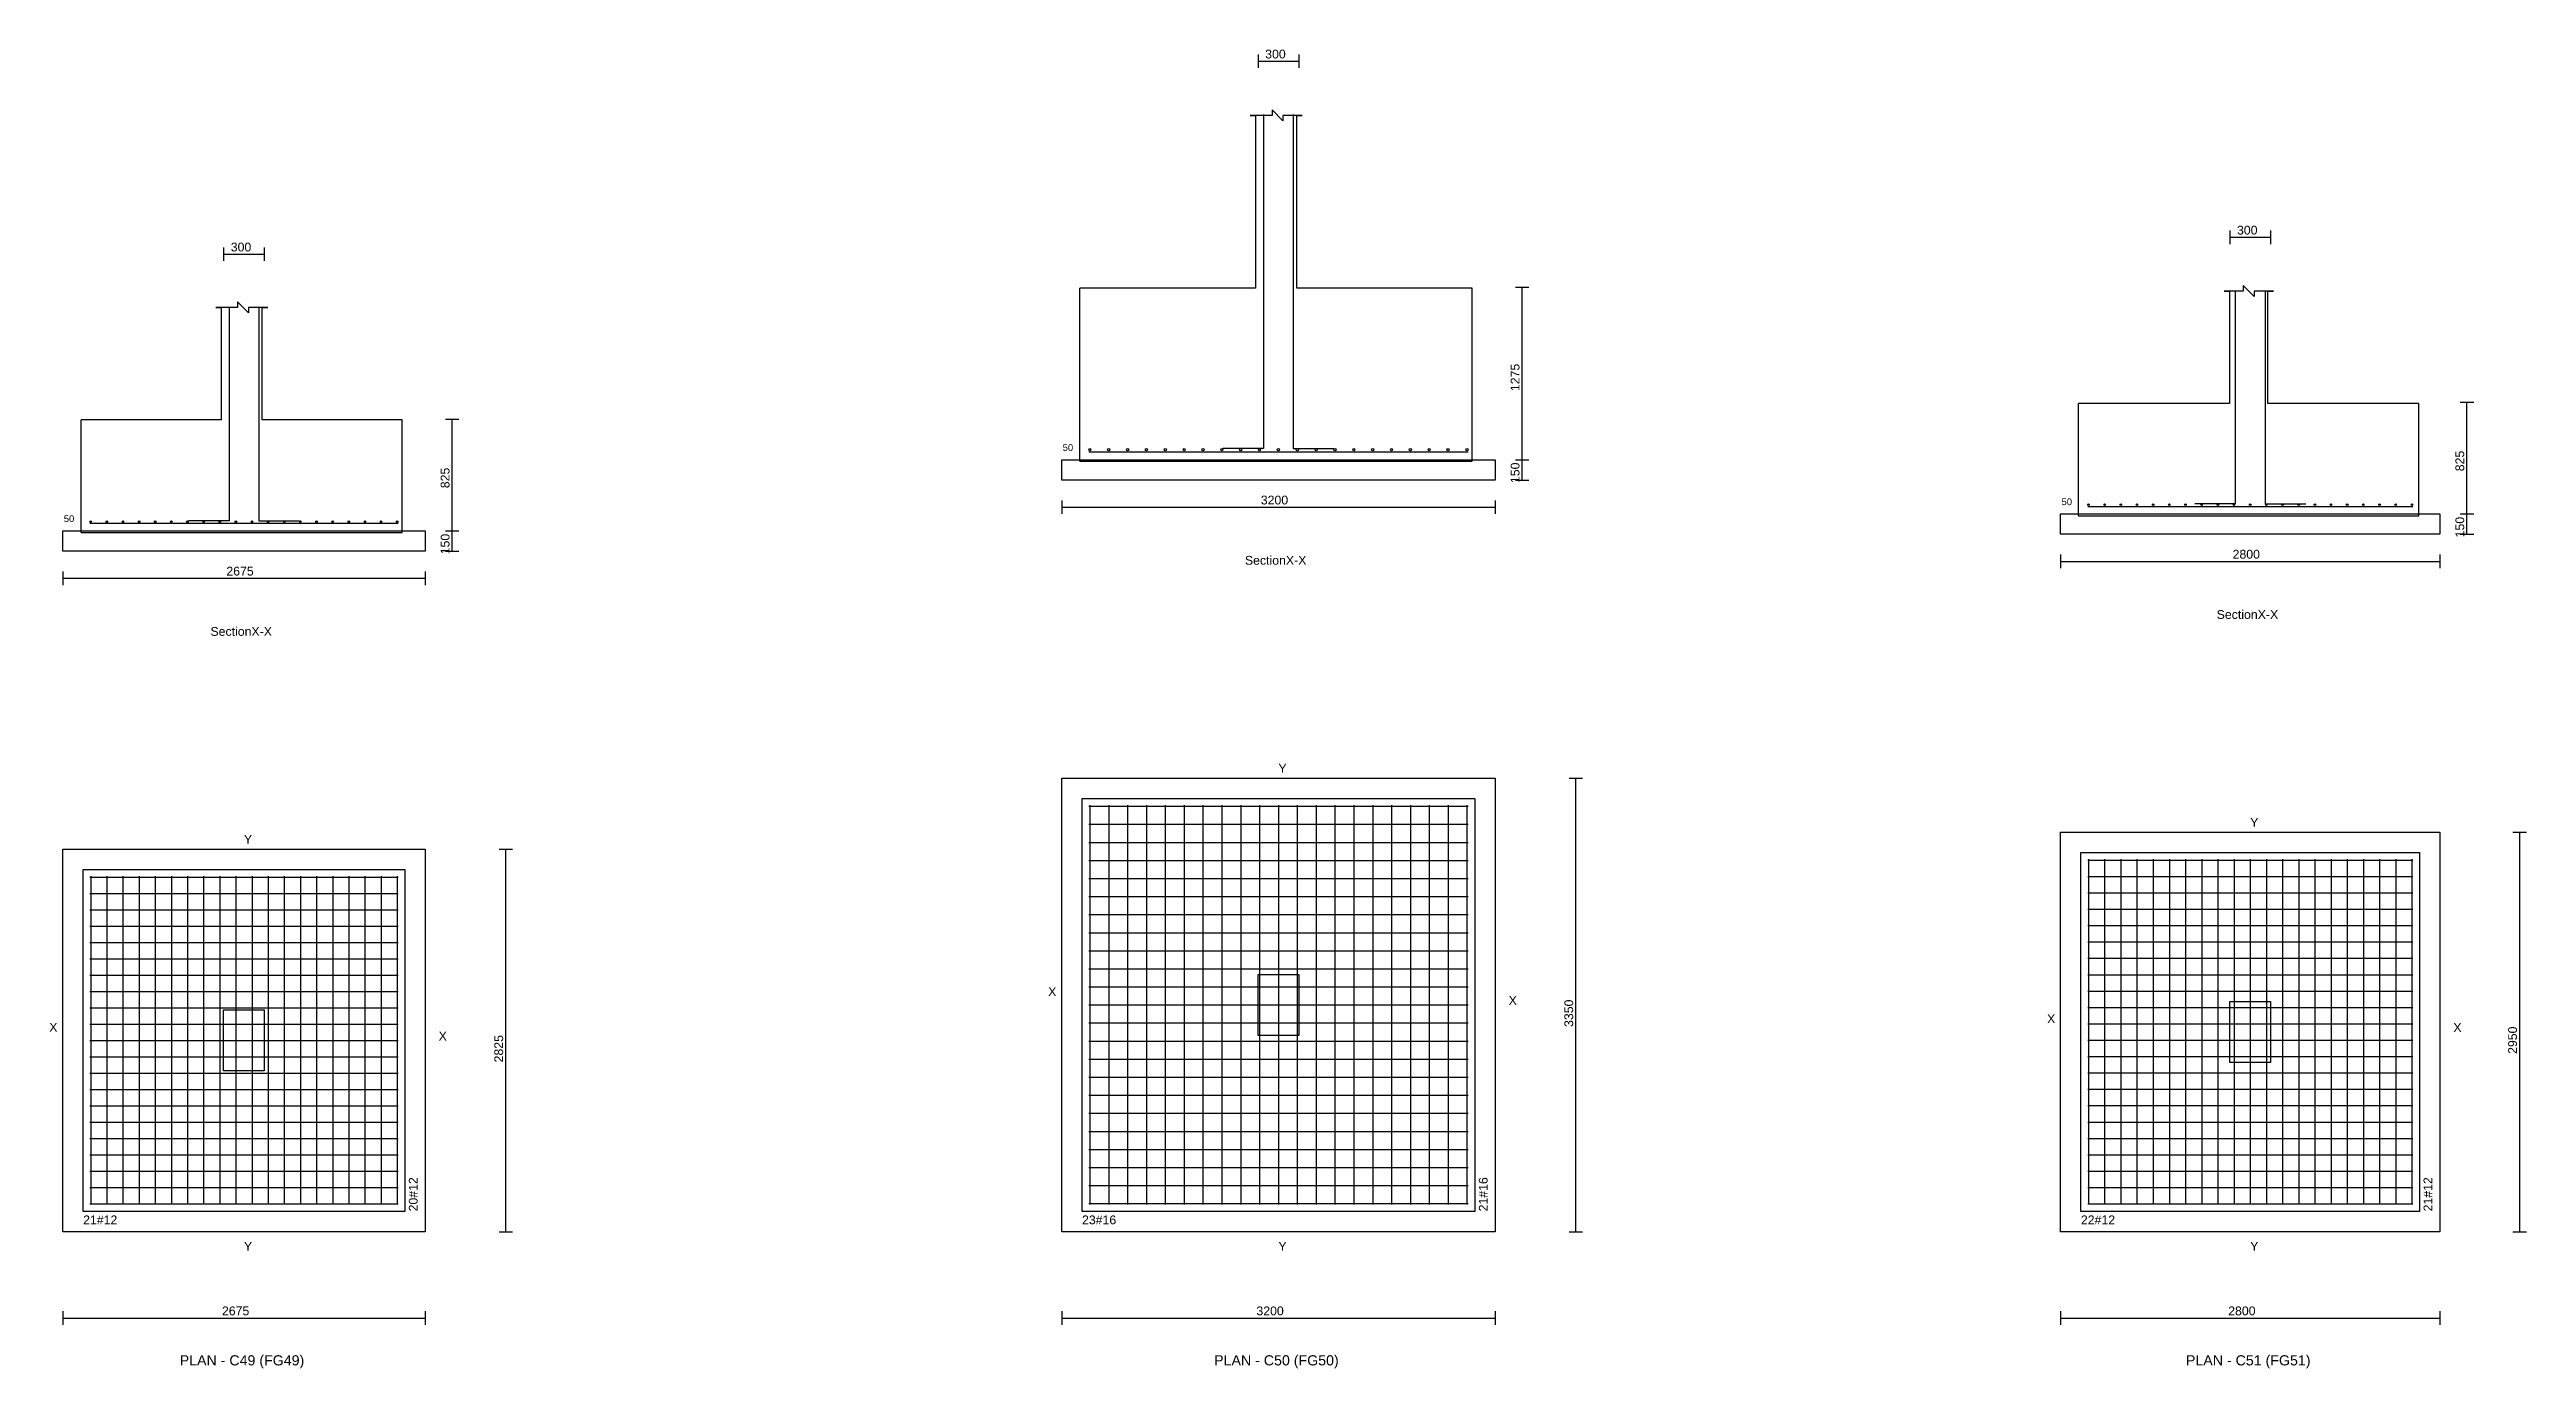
# Model space of a CAD drawing. Extents: x 0 to 27, y -1 to 285.
# Drawn here: x 0.25 to 18.54, y 183.09 to 192.83 of the extents above; entities that cross this region are included whole.
import ezdxf
from ezdxf.enums import TextEntityAlignment as Align

# ---------------------------------------------------------------- set-up
doc = ezdxf.new("R2010")
doc.units = 0
for name, color, linetype in [('Bottom_Cover', 7, 'CONTINUOUS'), ('Column_Bars', 4, 'CONTINUOUS'), ('Column_Dimension', 7, 'CONTINUOUS'), ('Columns', 4, 'CONTINUOUS'), ('dim_all', 7, 'CONTINUOUS'), ('Footing_Plan', 7, 'CONTINUOUS'), ('PCC', 2, 'CONTINUOUS'), ('PCC_Depth', 7, 'CONTINUOUS'), ('Pcc_Plan', 2, 'CONTINUOUS'), ('Plan', 7, 'CONTINUOUS'), ('Plan_Rf_Xdir', 1, 'CONTINUOUS'), ('Plan_Rf_Ydir', 3, 'CONTINUOUS'), ('Section', 2, 'CONTINUOUS'), ('SectionName', 3, 'CONTINUOUS'), ('Sectn_Rf_Xdir', 1, 'CONTINUOUS'), ('Sectn_Rf_Ydir', 3, 'CONTINUOUS'), ('Total_Depth', 7, 'CONTINUOUS'), ('X_Dimension', 7, 'CONTINUOUS')]:
    doc.layers.add(name, color=color, linetype=linetype)
doc.styles.add('STRUDS_Arial', font='ARIAL.TTF', dxfattribs={"height": 0.04})

msp = doc.modelspace()

# ---------------------------------------------------------------- texts
at = {"layer": 'Bottom_Cover', "style": 'STRUDS_Arial'}
for p in [(7.7321, 189.865), (15.1071, 189.465), (0.3571, 189.34)]:
    msp.add_text('50', height=0.05, dxfattribs=at).set_placement(p)
at = {"layer": 'Column_Dimension', "style": 'STRUDS_Arial'}
for p in [(9.2275, 192.763), (16.4025, 191.463), (1.59, 191.338)]:
    msp.add_text('300', height=0.065, dxfattribs=at).set_placement(p)
at = {"layer": 'dim_all', "style": 'STRUDS_Arial'}
for s, p in [('3350 ', (11.5012, 185.612)), ('2825 ', (3.6009, 185.35)), ('2950 ', (18.4697, 185.413))]:
    msp.add_text(s, height=0.065, rotation=90, dxfattribs=at).set_placement(p)
for s, p in [('2675 ', (1.525, 183.483)), ('3200 ', (9.1625, 183.483)), ('2800 ', (16.3375, 183.483))]:
    msp.add_text(s, height=0.065, dxfattribs=at).set_placement(p)
at = {"layer": 'PCC_Depth', "style": 'STRUDS_Arial'}
for p in [(11.105, 189.628), (18.08, 189.227), (3.205, 189.102)]:
    msp.add_text('150', height=0.065, rotation=90, dxfattribs=at).set_placement(p)
at = {"layer": 'Plan', "style": 'STRUDS_Arial'}
for s, p in [('PLAN - C49 (FG49) ', (1.6875, 183.113)), ('PLAN - C50 (FG50) ', (9.325, 183.113)), ('PLAN - C51 (FG51) ', (16.5, 183.113))]:
    msp.add_text(s, height=0.075, dxfattribs=at).set_placement(p, align=Align.CENTER)
at = {"layer": 'Plan_Rf_Xdir', "style": 'STRUDS_Arial'}
for s, p in [('21#12', (0.5, 184.155)), ('23#16', (7.875, 184.155)), ('22#12', (15.25, 184.155))]:
    msp.add_text(s, height=0.065, dxfattribs=at).set_placement(p)
at = {"layer": 'Plan_Rf_Ydir', "style": 'STRUDS_Arial'}
for s, p in [('20#12', (2.97, 184.25)), ('21#16', (10.87, 184.25)), ('21#12', (17.845, 184.25))]:
    msp.add_text(s, height=0.065, rotation=90, dxfattribs=at).set_placement(p)
at = {"layer": 'Section', "style": 'STRUDS_Arial'}
for p in [(9.0775, 189.025), (1.44, 188.5), (16.2525, 188.625)]:
    msp.add_text('SectionX-X', height=0.065, dxfattribs=at).set_placement(p)
at = {"layer": 'SectionName', "style": 'STRUDS_Arial'}
for s, p in [('Y', (9.325, 187.49)), ('Y', (16.5, 187.09)), ('Y', (1.6875, 186.965)), ('X', (7.625, 185.84)), ('X', (11.025, 185.775)), ('X', (0.25, 185.577)), ('X', (15, 185.64)), ('X', (18, 185.575)), ('X', (3.125, 185.512)), ('Y', (1.6875, 183.96)), ('Y', (9.325, 183.96)), ('Y', (16.5, 183.96))]:
    msp.add_text(s, height=0.065, dxfattribs=at).set_placement(p)
at = {"layer": 'Total_Depth', "style": 'STRUDS_Arial'}
for s, p in [('1275', (11.105, 190.307)), ('825', (18.08, 189.715)), ('825', (3.205, 189.59))]:
    msp.add_text(s, height=0.065, rotation=90, dxfattribs=at).set_placement(p)
at = {"layer": 'X_Dimension', "style": 'STRUDS_Arial'}
for s, p in [('3200', (9.195, 189.47)), ('2800', (16.37, 189.07)), ('2675', (1.5575, 188.945))]:
    msp.add_text(s, height=0.065, dxfattribs=at).set_placement(p)

# ---------------------------------------------------------------- linework, layer by layer
at = {"layer": 'Column_Bars'}
for p, q in [((9.215, 192.35), (9.215, 189.882)), ((9.435, 192.35), (9.435, 189.882)), ((1.5775, 190.925), (1.5775, 189.349)), ((1.7975, 190.925), (1.7975, 189.349)), ((16.39, 191.05), (16.39, 189.474)), ((16.61, 191.05), (16.61, 189.474)), ((9.215, 189.882), (8.915, 189.882)), ((9.435, 189.882), (9.735, 189.882)), ((16.39, 189.474), (16.09, 189.474)), ((16.61, 189.474), (16.91, 189.474)), ((1.5775, 189.349), (1.2775, 189.349)), ((1.7975, 189.349), (2.0975, 189.349))]:
    msp.add_line(p, q, dxfattribs=at)
at = {"layer": 'Columns'}
for p, q in [((9.175, 185.55), (9.175, 186)), ((9.175, 186), (9.475, 186)), ((9.475, 186), (9.475, 185.55)), ((1.5375, 185.288), (1.5375, 185.738)), ((1.5375, 185.738), (1.8375, 185.738)), ((1.8375, 185.738), (1.8375, 185.288)), ((16.35, 185.35), (16.35, 185.8)), ((16.35, 185.8), (16.65, 185.8)), ((16.65, 185.8), (16.65, 185.35)), ((9.475, 185.55), (9.175, 185.55)), ((1.8375, 185.288), (1.5375, 185.288)), ((16.65, 185.35), (16.35, 185.35))]:
    msp.add_line(p, q, dxfattribs=at)
at = {"layer": 'dim_all'}
for p, q in [((9.175, 192.793), (9.175, 192.693)), ((9.475, 192.793), (9.475, 192.693)), ((9.175, 192.743), (9.475, 192.743)), ((16.35, 191.493), (16.35, 191.393)), ((16.65, 191.493), (16.65, 191.393)), ((1.5375, 191.368), (1.5375, 191.268)), ((1.5375, 191.318), (1.8375, 191.318)), ((1.8375, 191.368), (1.8375, 191.268)), ((16.35, 191.443), (16.65, 191.443)), ((11.075, 191.075), (11.175, 191.075)), ((11.125, 189.8), (11.125, 191.075)), ((18.05, 190.225), (18.15, 190.225)), ((18.1, 189.4), (18.1, 190.225)), ((3.175, 190.1), (3.275, 190.1)), ((3.225, 189.275), (3.225, 190.1)), ((11.075, 189.8), (11.175, 189.8)), ((11.075, 189.8), (11.175, 189.8)), ((11.075, 189.65), (11.175, 189.65)), ((11.125, 189.65), (11.125, 189.8)), ((7.725, 189.5), (7.725, 189.4)), ((10.925, 189.5), (10.925, 189.4)), ((7.725, 189.45), (10.925, 189.45)), ((18.05, 189.4), (18.15, 189.4)), ((18.05, 189.4), (18.15, 189.4)), ((18.1, 189.25), (18.1, 189.4)), ((3.175, 189.275), (3.275, 189.275)), ((3.175, 189.275), (3.275, 189.275)), ((3.175, 189.125), (3.275, 189.125)), ((3.225, 189.125), (3.225, 189.275)), ((15.1, 189.1), (15.1, 189)), ((17.9, 189.1), (17.9, 189)), ((18.05, 189.25), (18.15, 189.25)), ((0.35, 188.975), (0.35, 188.875)), ((0.35, 188.925), (3.025, 188.925)), ((3.025, 188.975), (3.025, 188.875)), ((15.1, 189.05), (17.9, 189.05)), ((11.4712, 187.45), (11.5712, 187.45)), ((11.5212, 184.1), (11.5212, 187.45)), ((3.5709, 186.925), (3.6709, 186.925)), ((3.6209, 184.1), (3.6209, 186.925)), ((18.4397, 187.05), (18.5397, 187.05)), ((18.4897, 184.1), (18.4897, 187.05)), ((3.5709, 184.1), (3.6709, 184.1)), ((11.4712, 184.1), (11.5712, 184.1)), ((18.4397, 184.1), (18.5397, 184.1)), ((0.35, 183.513), (0.35, 183.413)), ((0.35, 183.463), (3.025, 183.463)), ((3.025, 183.513), (3.025, 183.413)), ((7.725, 183.513), (7.725, 183.413)), ((7.725, 183.463), (10.925, 183.463)), ((10.925, 183.513), (10.925, 183.413)), ((15.1, 183.513), (15.1, 183.413)), ((15.1, 183.463), (17.9, 183.463)), ((17.9, 183.513), (17.9, 183.413))]:
    msp.add_line(p, q, dxfattribs=at)
at = {"layer": 'Footing_Plan'}
for p, q in [((7.875, 184.25), (7.875, 187.3)), ((7.875, 187.3), (10.775, 187.3)), ((10.775, 187.3), (10.775, 184.25)), ((15.25, 184.25), (15.25, 186.9)), ((15.25, 186.9), (17.75, 186.9)), ((17.75, 186.9), (17.75, 184.25)), ((0.5, 184.25), (0.5, 186.775)), ((0.5, 186.775), (2.875, 186.775)), ((2.875, 186.775), (2.875, 184.25)), ((2.875, 184.25), (0.5, 184.25)), ((10.775, 184.25), (7.875, 184.25)), ((17.75, 184.25), (15.25, 184.25))]:
    msp.add_line(p, q, dxfattribs=at)
at = {"layer": 'PCC'}
for p, q in [((7.725, 189.65), (7.725, 189.8)), ((7.725, 189.8), (10.925, 189.8)), ((7.725, 189.65), (7.725, 189.8)), ((7.725, 189.8), (10.925, 189.8)), ((10.925, 189.65), (7.725, 189.65)), ((10.925, 189.65), (7.725, 189.65)), ((10.925, 189.8), (10.925, 189.65)), ((10.925, 189.8), (10.925, 189.65)), ((15.1, 189.25), (15.1, 189.4)), ((15.1, 189.4), (17.9, 189.4)), ((15.1, 189.25), (15.1, 189.4)), ((15.1, 189.4), (17.9, 189.4)), ((17.9, 189.4), (17.9, 189.25)), ((17.9, 189.4), (17.9, 189.25)), ((0.35, 189.125), (0.35, 189.275)), ((0.35, 189.275), (3.025, 189.275)), ((0.35, 189.125), (0.35, 189.275)), ((0.35, 189.275), (3.025, 189.275)), ((3.025, 189.125), (0.35, 189.125)), ((3.025, 189.125), (0.35, 189.125)), ((3.025, 189.275), (3.025, 189.125)), ((3.025, 189.275), (3.025, 189.125)), ((17.9, 189.25), (15.1, 189.25)), ((17.9, 189.25), (15.1, 189.25))]:
    msp.add_line(p, q, dxfattribs=at)
at = {"layer": 'Pcc_Plan'}
for p, q in [((7.725, 184.1), (7.725, 187.45)), ((7.725, 187.45), (10.925, 187.45)), ((10.925, 187.45), (10.925, 184.1)), ((0.35, 184.1), (0.35, 186.925)), ((0.35, 186.925), (3.025, 186.925)), ((3.025, 186.925), (3.025, 184.1)), ((15.1, 184.1), (15.1, 187.05)), ((15.1, 187.05), (17.9, 187.05)), ((17.9, 187.05), (17.9, 184.1)), ((3.025, 184.1), (0.35, 184.1)), ((10.925, 184.1), (7.725, 184.1)), ((17.9, 184.1), (15.1, 184.1))]:
    msp.add_line(p, q, dxfattribs=at)
at = {"layer": 'Plan_Rf_Xdir'}
for p, q in [((7.925, 187.242), (10.725, 187.242)), ((7.925, 187.109), (10.725, 187.109)), ((7.925, 186.975), (10.725, 186.975)), ((0.55, 186.719), (2.825, 186.719)), ((7.925, 186.842), (10.725, 186.842)), ((15.3, 186.844), (17.7, 186.844)), ((15.3, 186.723), (17.7, 186.723)), ((0.55, 186.598), (2.825, 186.598)), ((7.925, 186.709), (10.725, 186.709)), ((7.925, 186.575), (10.725, 186.575)), ((15.3, 186.602), (17.7, 186.602)), ((0.55, 186.478), (2.825, 186.478)), ((0.55, 186.357), (2.825, 186.357)), ((7.925, 186.442), (10.725, 186.442)), ((15.3, 186.481), (17.7, 186.481)), ((15.3, 186.36), (17.7, 186.36)), ((0.55, 186.236), (2.825, 186.236)), ((7.925, 186.308), (10.725, 186.308)), ((7.925, 186.175), (10.725, 186.175)), ((15.3, 186.24), (17.7, 186.24)), ((0.55, 186.116), (2.825, 186.116)), ((0.55, 185.995), (2.825, 185.995)), ((7.925, 186.042), (10.725, 186.042)), ((15.3, 186.119), (17.7, 186.119)), ((15.3, 185.998), (17.7, 185.998)), ((0.55, 185.874), (2.825, 185.874)), ((7.925, 185.908), (10.725, 185.908)), ((15.3, 185.877), (17.7, 185.877)), ((0.55, 185.754), (2.825, 185.754)), ((0.55, 185.633), (2.825, 185.633)), ((7.925, 185.775), (10.725, 185.775)), ((7.925, 185.642), (10.725, 185.642)), ((15.3, 185.756), (17.7, 185.756)), ((15.3, 185.635), (17.7, 185.635)), ((0.55, 185.513), (2.825, 185.513)), ((7.925, 185.508), (10.725, 185.508)), ((15.3, 185.514), (17.7, 185.514)), ((0.55, 185.392), (2.825, 185.392)), ((0.55, 185.271), (2.825, 185.271)), ((7.925, 185.375), (10.725, 185.375)), ((15.3, 185.394), (17.7, 185.394)), ((15.3, 185.273), (17.7, 185.273)), ((0.55, 185.151), (2.825, 185.151)), ((7.925, 185.242), (10.725, 185.242)), ((7.925, 185.108), (10.725, 185.108)), ((15.3, 185.152), (17.7, 185.152)), ((0.55, 185.03), (2.825, 185.03)), ((0.55, 184.909), (2.825, 184.909)), ((7.925, 184.975), (10.725, 184.975)), ((15.3, 185.031), (17.7, 185.031)), ((15.3, 184.91), (17.7, 184.91)), ((0.55, 184.789), (2.825, 184.789)), ((7.925, 184.841), (10.725, 184.841)), ((7.925, 184.708), (10.725, 184.708)), ((15.3, 184.789), (17.7, 184.789)), ((0.55, 184.668), (2.825, 184.668)), ((0.55, 184.547), (2.825, 184.547)), ((7.925, 184.575), (10.725, 184.575)), ((15.3, 184.669), (17.7, 184.669)), ((15.3, 184.548), (17.7, 184.548)), ((0.55, 184.427), (2.825, 184.427)), ((7.925, 184.441), (10.725, 184.441)), ((15.3, 184.427), (17.7, 184.427)), ((0.55, 184.306), (2.825, 184.306)), ((7.925, 184.308), (10.725, 184.308)), ((15.3, 184.306), (17.7, 184.306))]:
    msp.add_line(p, q, dxfattribs=at)
at = {"layer": 'Plan_Rf_Ydir'}
for p, q in [((7.933, 187.25), (7.933, 184.3)), ((8.0722, 187.25), (8.0722, 184.3)), ((8.2114, 187.25), (8.2114, 184.3)), ((8.3506, 187.25), (8.3506, 184.3)), ((8.4898, 187.25), (8.4898, 184.3)), ((8.629, 187.25), (8.629, 184.3)), ((8.7682, 187.25), (8.7682, 184.3)), ((8.9074, 187.25), (8.9074, 184.3)), ((9.0466, 187.25), (9.0466, 184.3)), ((9.1858, 187.25), (9.1858, 184.3)), ((9.325, 187.25), (9.325, 184.3)), ((9.4642, 187.25), (9.4642, 184.3)), ((9.6034, 187.25), (9.6034, 184.3)), ((9.7426, 187.25), (9.7426, 184.3)), ((9.8818, 187.25), (9.8818, 184.3)), ((10.021, 187.25), (10.021, 184.3)), ((10.1602, 187.25), (10.1602, 184.3)), ((10.2994, 187.25), (10.2994, 184.3)), ((10.4386, 187.25), (10.4386, 184.3)), ((10.5778, 187.25), (10.5778, 184.3)), ((10.717, 187.25), (10.717, 184.3)), ((0.556, 186.725), (0.556, 184.3)), ((0.6751, 186.725), (0.6751, 184.3)), ((0.79421, 186.725), (0.79421, 184.3)), ((0.91332, 186.725), (0.91332, 184.3)), ((1.03242, 186.725), (1.03242, 184.3)), ((1.15153, 186.725), (1.15153, 184.3)), ((1.27063, 186.725), (1.27063, 184.3)), ((1.38974, 186.725), (1.38974, 184.3)), ((1.50884, 186.725), (1.50884, 184.3)), ((1.62795, 186.725), (1.62795, 184.3)), ((1.74705, 186.725), (1.74705, 184.3)), ((1.86616, 186.725), (1.86616, 184.3)), ((1.98526, 186.725), (1.98526, 184.3)), ((2.10437, 186.725), (2.10437, 184.3)), ((2.22347, 186.725), (2.22347, 184.3)), ((2.34258, 186.725), (2.34258, 184.3)), ((2.46168, 186.725), (2.46168, 184.3)), ((2.58079, 186.725), (2.58079, 184.3)), ((2.69989, 186.725), (2.69989, 184.3)), ((2.819, 186.725), (2.819, 184.3)), ((15.306, 186.85), (15.306, 184.3)), ((15.4254, 186.85), (15.4254, 184.3)), ((15.5448, 186.85), (15.5448, 184.3)), ((15.6642, 186.85), (15.6642, 184.3)), ((15.7836, 186.85), (15.7836, 184.3)), ((15.903, 186.85), (15.903, 184.3)), ((16.0224, 186.85), (16.0224, 184.3)), ((16.1418, 186.85), (16.1418, 184.3)), ((16.2612, 186.85), (16.2612, 184.3)), ((16.3806, 186.85), (16.3806, 184.3)), ((16.5, 186.85), (16.5, 184.3)), ((16.6194, 186.85), (16.6194, 184.3)), ((16.7388, 186.85), (16.7388, 184.3)), ((16.8582, 186.85), (16.8582, 184.3)), ((16.9776, 186.85), (16.9776, 184.3)), ((17.097, 186.85), (17.097, 184.3)), ((17.2164, 186.85), (17.2164, 184.3)), ((17.3358, 186.85), (17.3358, 184.3)), ((17.4552, 186.85), (17.4552, 184.3)), ((17.5746, 186.85), (17.5746, 184.3)), ((17.694, 186.85), (17.694, 184.3))]:
    msp.add_line(p, q, dxfattribs=at)
at = {"layer": 'Section'}
for p, q in [((9.15627, 192.342), (9.11576, 192.342)), ((9.11576, 192.342), (9.15627, 192.342)), ((9.27781, 192.342), (9.15627, 192.342)), ((9.15627, 192.342), (9.15627, 191.066)), ((9.35884, 192.302), (9.27781, 192.383)), ((9.27781, 192.383), (9.27781, 192.342)), ((9.46013, 192.342), (9.35884, 192.342)), ((9.35884, 192.342), (9.35884, 192.302)), ((9.46013, 191.066), (9.46013, 192.342)), ((9.46013, 192.342), (9.50064, 192.342)), ((9.50064, 192.342), (9.46013, 192.342)), ((1.51929, 190.924), (1.47878, 190.924)), ((1.47878, 190.924), (1.51929, 190.924)), ((1.64084, 190.924), (1.51929, 190.924)), ((1.51929, 190.924), (1.51929, 190.094)), ((1.72186, 190.884), (1.64084, 190.965)), ((1.64084, 190.965), (1.64084, 190.924)), ((1.82315, 190.924), (1.72186, 190.924)), ((1.72186, 190.924), (1.72186, 190.884)), ((1.82315, 190.094), (1.82315, 190.924)), ((1.82315, 190.924), (1.86367, 190.924)), ((1.86367, 190.924), (1.82315, 190.924)), ((9.15627, 191.066), (7.85981, 191.066)), ((7.85981, 189.79), (7.85981, 191.066)), ((9.15627, 191.066), (9.15627, 191.066)), ((9.15627, 191.066), (9.15627, 191.066)), ((9.15627, 191.066), (9.15627, 191.066)), ((10.7566, 191.066), (9.46013, 191.066)), ((9.46013, 191.066), (9.46013, 191.066)), ((9.46013, 191.066), (9.46013, 191.066)), ((9.46013, 191.066), (9.46013, 191.066)), ((10.7566, 189.79), (10.7566, 191.066)), ((16.3476, 191.046), (16.3071, 191.046)), ((16.3071, 191.046), (16.3476, 191.046)), ((16.4489, 191.046), (16.3476, 191.046)), ((16.3476, 191.046), (16.3476, 190.215)), ((16.5299, 191.005), (16.4489, 191.087)), ((16.4489, 191.087), (16.4489, 191.046)), ((16.6312, 191.046), (16.5299, 191.046)), ((16.5299, 191.046), (16.5299, 191.005)), ((16.6312, 190.215), (16.6312, 191.046)), ((16.6312, 191.046), (16.6717, 191.046)), ((16.6717, 191.046), (16.6312, 191.046)), ((16.3476, 190.215), (15.2334, 190.215)), ((15.2334, 189.385), (15.2334, 190.215)), ((16.3476, 190.215), (16.3476, 190.215)), ((16.3476, 190.215), (16.3476, 190.215)), ((16.3476, 190.215), (16.3476, 190.215)), ((17.7453, 190.215), (16.6312, 190.215)), ((16.6312, 190.215), (16.6312, 190.215)), ((16.6312, 190.215), (16.6312, 190.215)), ((16.6312, 190.215), (16.6312, 190.215)), ((17.7453, 189.385), (17.7453, 190.215)), ((1.51929, 190.094), (0.48617, 190.094)), ((0.48617, 189.263), (0.48617, 190.094)), ((1.51929, 190.094), (1.51929, 190.094)), ((1.51929, 190.094), (1.51929, 190.094)), ((1.51929, 190.094), (1.51929, 190.094)), ((2.85627, 190.094), (1.82315, 190.094)), ((1.82315, 190.094), (1.82315, 190.094)), ((1.82315, 190.094), (1.82315, 190.094)), ((1.82315, 190.094), (1.82315, 190.094)), ((2.85627, 189.263), (2.85627, 190.094)), ((7.85981, 189.79), (10.7566, 189.79)), ((15.2334, 189.385), (17.7453, 189.385)), ((0.48617, 189.263), (2.85627, 189.263))]:
    msp.add_line(p, q, dxfattribs=at)
at = {"layer": 'Sectn_Rf_Xdir'}
for p, q in [((7.925, 189.858), (10.725, 189.858)), ((0.55, 189.331), (2.825, 189.331)), ((15.3, 189.456), (17.7, 189.456))]:
    msp.add_line(p, q, dxfattribs=at)
at = {"layer": 'Sectn_Rf_Ydir'}
for centre, radius in [((7.933, 189.874), 0.008), ((8.0722, 189.874), 0.008), ((8.2114, 189.874), 0.008), ((8.3506, 189.874), 0.008), ((8.4898, 189.874), 0.008), ((8.629, 189.874), 0.008), ((8.7682, 189.874), 0.008), ((8.9074, 189.874), 0.008), ((9.0466, 189.874), 0.008), ((9.1858, 189.874), 0.008), ((9.325, 189.874), 0.008), ((9.4642, 189.874), 0.008), ((9.6034, 189.874), 0.008), ((9.7426, 189.874), 0.008), ((9.8818, 189.874), 0.008), ((10.021, 189.874), 0.008), ((10.1602, 189.874), 0.008), ((10.2994, 189.874), 0.008), ((10.4386, 189.874), 0.008), ((10.5778, 189.874), 0.008), ((10.717, 189.874), 0.008), ((15.306, 189.468), 0.006), ((15.4254, 189.468), 0.006), ((15.5448, 189.468), 0.006), ((15.6642, 189.468), 0.006), ((15.7836, 189.468), 0.006), ((15.903, 189.468), 0.006), ((16.0224, 189.468), 0.006), ((16.1418, 189.468), 0.006), ((16.2612, 189.468), 0.006), ((16.3806, 189.468), 0.006), ((16.5, 189.468), 0.006), ((16.6194, 189.468), 0.006), ((16.7388, 189.468), 0.006), ((16.8582, 189.468), 0.006), ((16.9776, 189.468), 0.006), ((17.097, 189.468), 0.006), ((17.2164, 189.468), 0.006), ((17.3358, 189.468), 0.006), ((17.4552, 189.468), 0.006), ((17.5746, 189.468), 0.006), ((17.694, 189.468), 0.006), ((0.556, 189.343), 0.006), ((0.6751, 189.343), 0.006), ((0.79421, 189.343), 0.006), ((0.91332, 189.343), 0.006), ((1.03242, 189.343), 0.006), ((1.15153, 189.343), 0.006), ((1.27063, 189.343), 0.006), ((1.38974, 189.343), 0.006), ((1.50884, 189.343), 0.006), ((1.62795, 189.343), 0.006), ((1.74705, 189.343), 0.006), ((1.86616, 189.343), 0.006), ((1.98526, 189.343), 0.006), ((2.10437, 189.343), 0.006), ((2.22347, 189.343), 0.006), ((2.34258, 189.343), 0.006), ((2.46168, 189.343), 0.006), ((2.58079, 189.343), 0.006), ((2.69989, 189.343), 0.006), ((2.819, 189.343), 0.006)]:
    msp.add_circle(centre, radius, dxfattribs=at)

msp.set_redraw_order([(e.dxf.handle, doc.entitydb.next_handle()) for e in msp.query("TEXT MTEXT ATTDEF DIMENSION ARC_DIMENSION")])  # texts and dimensions are drawn at this point

doc.saveas('drawing.dxf')
